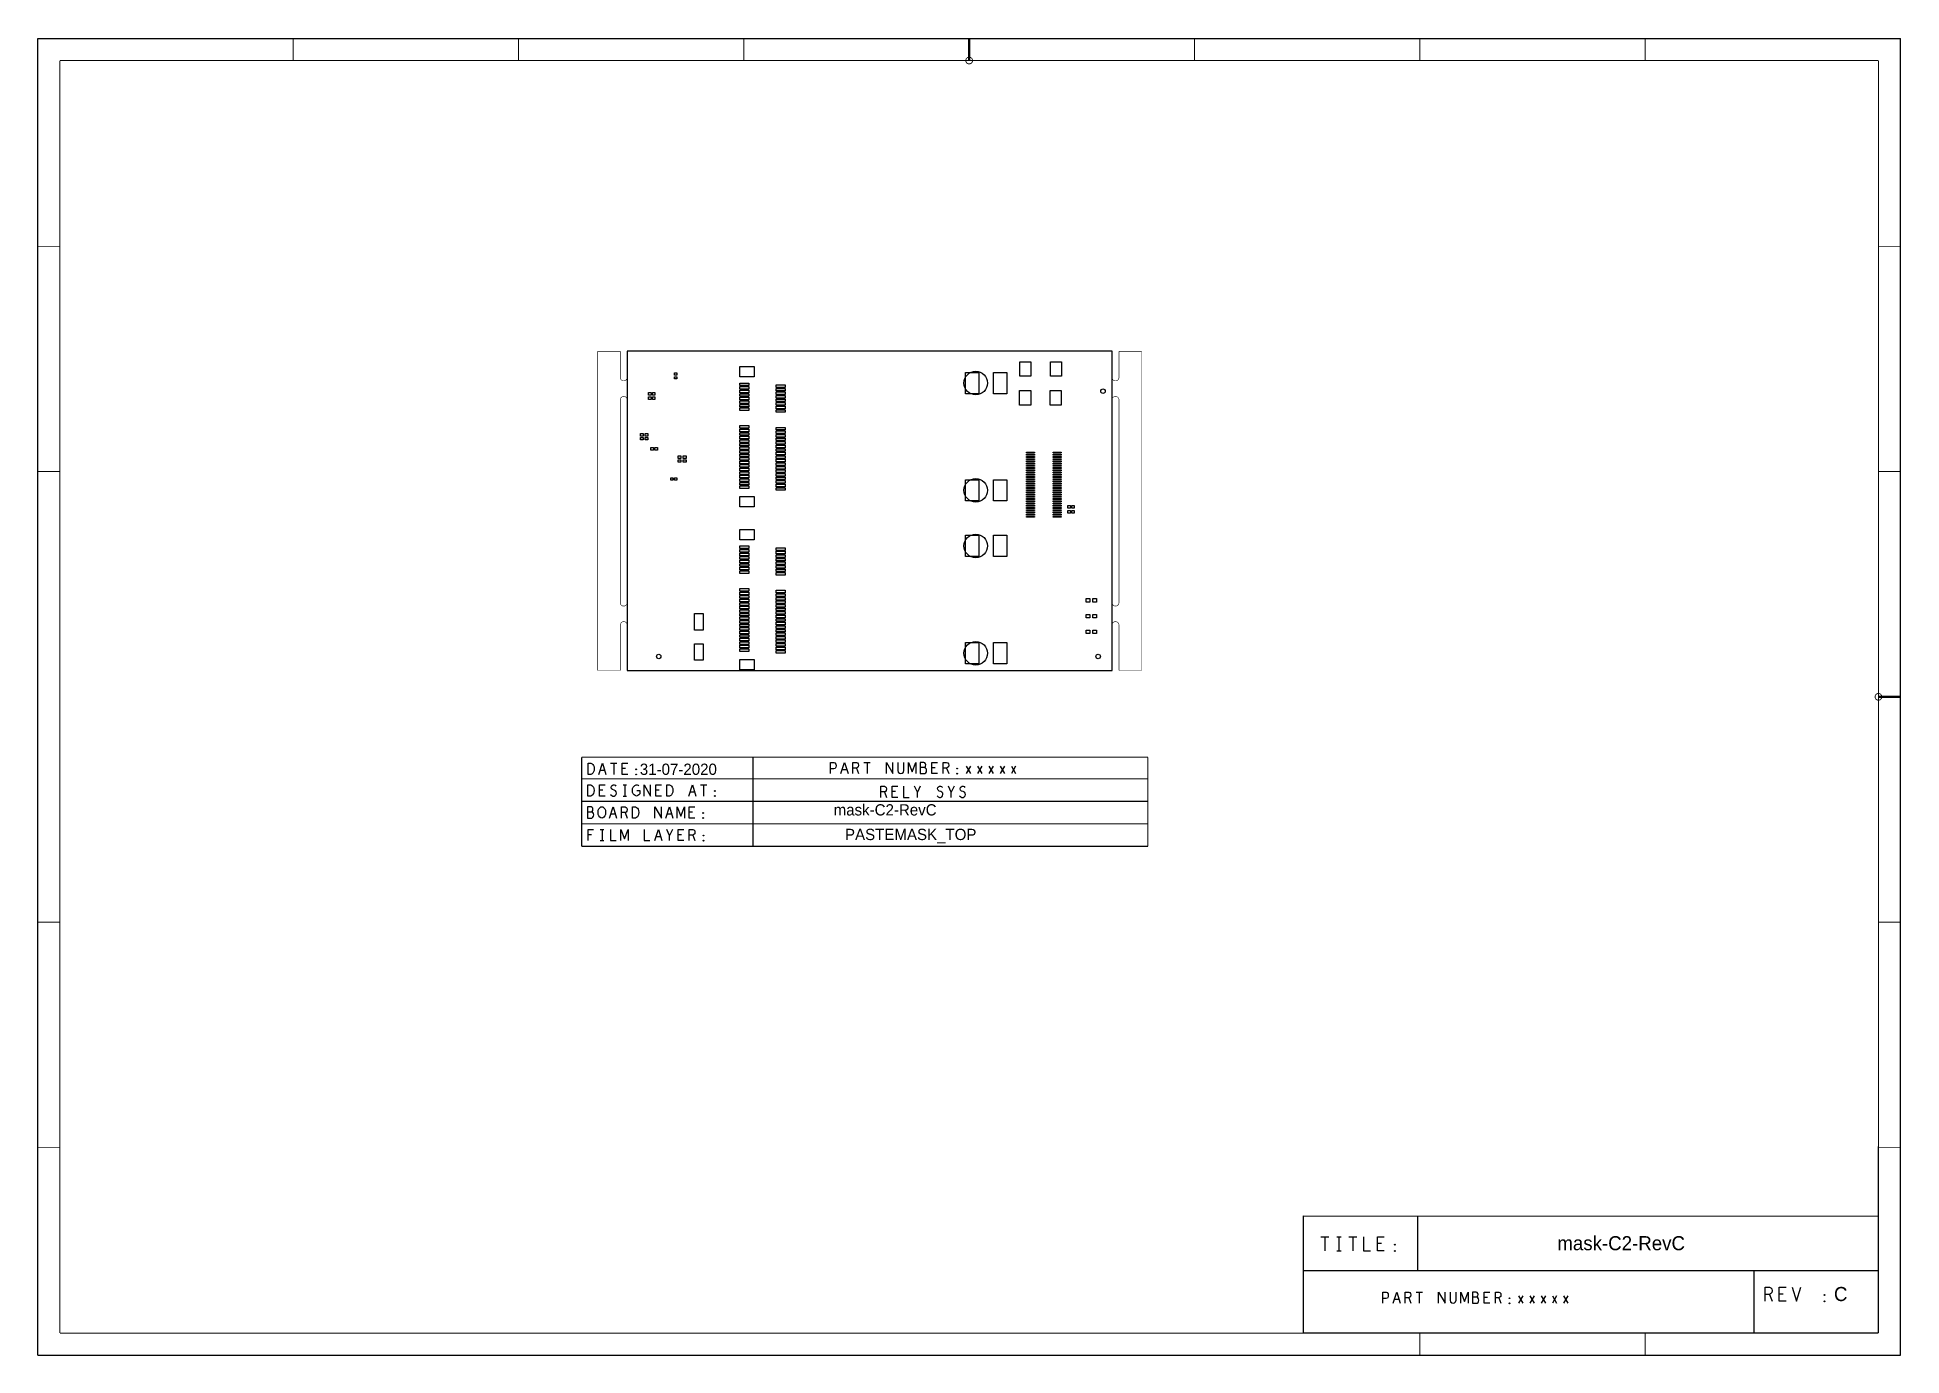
# Model space of a CAD drawing. Extents: x -133 to 287, y -155 to 143.
import ezdxf

# ---------------------------------------------------------------- set-up
doc = ezdxf.new("R2010")
doc.units = 0
for name, color, linetype in [('BG_OUTLINE', 1, 'CONTINUOUS'), ('DF_OUTLINE_DATA', 2, 'CONTINUOUS'), ('PG_PASTEMASK_TOP', 3, 'CONTINUOUS'), ('PIN_PASTEMASK_TOP', 4, 'CONTINUOUS')]:
    doc.layers.add(name, color=color, linetype=linetype)

msp = doc.modelspace()

# ---------------------------------------------------------------- texts
at = {"layer": 'DF_OUTLINE_DATA'}
for s, p in [('31-07-2020', (2.8448, -23.622)), ('mask-C2-RevC', (46.54296, -32.77616))]:
    msp.add_text(s, height=2.54, dxfattribs=at).set_placement(p)
at = {"layer": 'DF_OUTLINE_DATA', "width": 0.992}
for s, p in [('mask-C2-RevC', (209.703162, -130.825494)), ('C', (272.0721, -142.28826))]:
    msp.add_text(s, height=3.175, dxfattribs=at).set_placement(p)
at = {"layer": 'PG_PASTEMASK_TOP'}
msp.add_text('PASTEMASK_TOP', height=2.54, dxfattribs=at).set_placement((49.10455, -38.32225))

# ---------------------------------------------------------------- linework, layer by layer
at = {"layer": 'BG_OUTLINE', "const_width": 0.127}
for points in [[(-6.6548, -0.06985), (-6.6548, 71.915782)], [(-6.6548, 71.915782), (-1.5748, 71.915782)], [(-1.5748, 66.032888), (-1.5748, 71.915782)], [(110.87481, 66.032888), (110.87481, 71.915782)], [(110.87481, 71.915782), (115.95481, 71.915782)], [(115.95481, 71.915782), (115.95481, -0.06985)], [(0, 66.032888), (0, 68.572888)], [(109.30001, 66.032888), (109.30001, 68.572888)], [(-1.5748, 60.952888), (-1.5748, 58.412888)], [(0, 60.952888), (0, 58.412888)], [(109.30001, 60.952888), (109.30001, 58.412888)], [(110.87481, 60.952888), (110.87481, 17.772888)], [(-1.5748, 15.232888), (-1.5748, 58.412888)], [(0, 15.232888), (0, 17.772888)], [(109.30001, 15.232888), (109.30001, 17.772888)], [(110.87481, 15.232888), (110.87481, 17.772888)], [(-1.5748, 10.152888), (-1.5748, -0.06985)], [(0, 10.152888), (0, 7.612888)], [(109.30001, 10.152888), (109.30001, 7.612888)], [(110.87481, 10.152888), (110.87481, -0.06985)], [(-1.5748, -0.06985), (-6.6548, -0.06985)], [(115.95481, -0.06985), (110.87481, -0.06985)]]:
    msp.add_lwpolyline(points, dxfattribs=at)
at = {"layer": 'BG_OUTLINE'}
for points in [[(109.30001, 71.915782), (0, 71.915782)], [(0, 71.915782), (0, -0.06985)], [(109.30001, -0.06985), (109.30001, 71.915782)], [(0, -0.06985), (109.30001, -0.06985)]]:
    msp.add_lwpolyline(points, dxfattribs=at)
at = {"layer": 'BG_OUTLINE', "const_width": 0.127}
for points in [[(0, 66.032888, -1), (-1.5748, 66.032888)], [(110.87481, 66.032888, -1), (109.30001, 66.032888)], [(-1.5748, 60.952888, -1), (0, 60.952888)], [(109.30001, 60.952888, -1), (110.87481, 60.952888)], [(0, 15.232888, -1), (-1.5748, 15.232888)], [(110.87481, 15.232888, -1), (109.30001, 15.232888)], [(-1.5748, 10.152888, -1), (0, 10.152888)], [(109.30001, 10.152888, -1), (110.87481, 10.152888)]]:
    msp.add_lwpolyline(points, format="xyb", dxfattribs=at)
at = {"layer": 'DF_OUTLINE_DATA'}
for points in [[(-132.903214, 142.482824), (287.096708, 142.482824)], [(-132.903214, -154.51709), (-132.903214, 142.482824)], [(287.096708, -154.51709), (287.096708, 142.482824)], [(-8.81761, -23.514304), (-8.81761, -20.974304)], [(-8.81761, -20.974304), (-8.18261, -20.974304)], [(-8.18261, -20.974304), (-7.92861, -21.101304)], [(-6.37286, -23.514304), (-5.57911, -20.974304)], [(-5.57911, -20.974304), (-4.78536, -23.514304)], [(-3.76936, -20.974304), (-2.30886, -20.974304)], [(-3.03911, -20.974304), (-3.03911, -23.514304)], [(-1.13411, -23.514304), (-1.13411, -20.974304)], [(-1.13411, -20.974304), (0.13589, -20.974304)], [(28.31719, -19.735038), (28.31719, -39.587424)], [(45.81779, -23.34514), (45.81779, -20.80514)], [(45.81779, -20.80514), (46.57979, -20.80514)], [(46.57979, -20.80514), (46.83379, -20.93214)], [(46.83379, -20.93214), (47.02429, -21.228558)], [(48.19904, -23.34514), (48.99279, -20.80514)], [(48.99279, -20.80514), (49.78654, -23.34514)], [(50.89779, -23.34514), (50.89779, -20.80514)], [(50.89779, -20.80514), (51.69154, -20.80514)], [(51.69154, -20.80514), (51.94554, -20.93214)], [(51.94554, -20.93214), (52.10429, -21.101558)], [(53.34254, -20.80514), (54.80304, -20.80514)], [(54.07279, -20.80514), (54.07279, -23.34514)], [(58.42254, -23.34514), (58.42254, -20.80514)], [(58.42254, -20.80514), (59.88304, -23.34514)], [(59.88304, -23.34514), (59.88304, -20.80514)], [(60.99429, -20.80514), (60.99429, -22.625558)], [(62.39129, -22.625558), (62.39129, -20.80514)], [(63.40729, -23.34514), (63.40729, -20.80514)], [(63.40729, -20.80514), (64.23279, -22.921722)], [(64.23279, -22.921722), (65.05829, -20.80514)], [(65.05829, -20.80514), (65.05829, -23.34514)], [(66.04254, -20.80514), (66.04254, -23.34514)], [(66.89979, -20.80514), (66.04254, -20.80514)], [(67.12204, -20.93214), (66.89979, -20.80514)], [(67.24904, -21.101558), (67.12204, -20.93214)], [(68.67779, -23.34514), (68.67779, -20.80514)], [(68.67779, -20.80514), (69.94779, -20.80514)], [(71.21779, -23.34514), (71.21779, -20.80514)], [(71.21779, -20.80514), (72.01154, -20.80514)], [(72.01154, -20.80514), (72.26554, -20.93214)], [(72.26554, -20.93214), (72.42429, -21.101558)], [(-8.18261, -23.514304), (-8.81761, -23.514304)], [(-7.92861, -23.387304), (-8.18261, -23.514304)], [(-7.92861, -21.101304), (-7.73811, -21.270722)], [(-7.73811, -23.21814), (-7.92861, -23.387304)], [(-7.73811, -21.270722), (-7.57936, -21.524722)], [(-7.57936, -22.963886), (-7.73811, -23.21814)], [(-7.57936, -21.524722), (-7.45236, -21.82114)], [(-7.45236, -22.667722), (-7.57936, -22.963886)], [(-7.45236, -21.82114), (-7.42061, -22.244304)], [(-7.42061, -22.244304), (-7.45236, -22.667722)], [(-5.07111, -22.625304), (-6.08711, -22.625304)], [(-0.37211, -22.201886), (-1.13411, -22.201886)], [(0.13589, -23.514304), (-1.13411, -23.514304)], [(1.97739, -22.328886), (2.04089, -22.286722)], [(1.97739, -22.413722), (1.97739, -22.328886)], [(2.04089, -22.45614), (1.97739, -22.413722)], [(1.97739, -23.471886), (2.04089, -23.429722)], [(1.97739, -23.556722), (1.97739, -23.471886)], [(2.04089, -23.598886), (1.97739, -23.556722)], [(2.04089, -22.286722), (2.10439, -22.328886)], [(2.10439, -22.413722), (2.04089, -22.45614)], [(2.04089, -23.429722), (2.10439, -23.471886)], [(2.10439, -23.556722), (2.04089, -23.598886)], [(2.10439, -22.328886), (2.10439, -22.413722)], [(2.10439, -23.471886), (2.10439, -23.556722)], [(46.57979, -22.286976), (45.81779, -22.286976)], [(46.86554, -22.159722), (46.57979, -22.286976)], [(47.02429, -21.905722), (46.86554, -22.159722)], [(47.02429, -21.228558), (47.08779, -21.56714)], [(47.08779, -21.56714), (47.02429, -21.905722)], [(49.50079, -22.45614), (48.48479, -22.45614)], [(51.69154, -22.117558), (50.89779, -22.117558)], [(51.91379, -21.990558), (51.69154, -22.117558)], [(51.69154, -22.117558), (52.16779, -23.34514)], [(52.10429, -21.778722), (51.91379, -21.990558)], [(52.10429, -21.101558), (52.16779, -21.44014)], [(52.16779, -21.44014), (52.10429, -21.778722)], [(60.99429, -22.625558), (61.12129, -23.006558)], [(61.12129, -23.006558), (61.37529, -23.260558)], [(61.37529, -23.260558), (61.69279, -23.34514)], [(61.69279, -23.34514), (62.01029, -23.260558)], [(62.01029, -23.260558), (62.26429, -23.006558)], [(62.26429, -23.006558), (62.39129, -22.625558)], [(67.02679, -21.990558), (66.04254, -21.990558)], [(66.04254, -23.34514), (67.09029, -23.34514)], [(67.02679, -21.990558), (67.15379, -21.863558)], [(67.24904, -22.07514), (67.02679, -21.990558)], [(67.09029, -23.34514), (67.31254, -23.175722)], [(67.15379, -21.863558), (67.24904, -21.651976)], [(67.31254, -21.355558), (67.24904, -21.101558)], [(67.24904, -21.651976), (67.31254, -21.355558)], [(67.43954, -22.32914), (67.24904, -22.07514)], [(67.31254, -23.175722), (67.43954, -22.921722)], [(67.50304, -22.625558), (67.43954, -22.32914)], [(67.43954, -22.921722), (67.50304, -22.625558)], [(69.43979, -22.032722), (68.67779, -22.032722)], [(69.94779, -23.34514), (68.67779, -23.34514)], [(72.01154, -22.117558), (71.21779, -22.117558)], [(72.23379, -21.990558), (72.01154, -22.117558)], [(72.01154, -22.117558), (72.48779, -23.34514)], [(72.42429, -21.778722), (72.23379, -21.990558)], [(72.42429, -21.101558), (72.48779, -21.44014)], [(72.48779, -21.44014), (72.42429, -21.778722)], [(74.32929, -22.159722), (74.39279, -22.117558)], [(74.32929, -22.244558), (74.32929, -22.159722)], [(74.39279, -22.286976), (74.32929, -22.244558)], [(74.32929, -23.302722), (74.39279, -23.260558)], [(74.32929, -23.387558), (74.32929, -23.302722)], [(74.39279, -23.429722), (74.32929, -23.387558)], [(74.39279, -22.117558), (74.45629, -22.159722)], [(74.45629, -22.244558), (74.39279, -22.286976)], [(74.39279, -23.260558), (74.45629, -23.302722)], [(74.45629, -23.387558), (74.39279, -23.429722)], [(74.45629, -22.159722), (74.45629, -22.244558)], [(74.45629, -23.302722), (74.45629, -23.387558)], [(76.45654, -21.651976), (77.40904, -23.34514)], [(77.40904, -21.651976), (76.45654, -23.34514)], [(78.99654, -21.651976), (79.94904, -23.34514)], [(79.94904, -21.651976), (78.99654, -23.34514)], [(81.53654, -21.651976), (82.48904, -23.34514)], [(82.48904, -21.651976), (81.53654, -23.34514)], [(84.07654, -21.651976), (85.02904, -23.34514)], [(85.02904, -21.651976), (84.07654, -23.34514)], [(87.56904, -21.651976), (86.61654, -23.34514)], [(86.61654, -21.651976), (87.56904, -23.34514)], [(-8.86841, -28.391104), (-8.86841, -25.851104)], [(-8.86841, -25.851104), (-8.23341, -25.851104)], [(-8.23341, -28.391104), (-8.86841, -28.391104)], [(-8.23341, -25.851104), (-7.97941, -25.978104)], [(-7.97941, -28.264104), (-8.23341, -28.391104)], [(-7.97941, -25.978104), (-7.78891, -26.147522)], [(-7.78891, -28.09494), (-7.97941, -28.264104)], [(-7.78891, -26.147522), (-7.63016, -26.401522)], [(-7.63016, -27.840686), (-7.78891, -28.09494)], [(-7.63016, -26.401522), (-7.50316, -26.69794)], [(-7.50316, -27.544522), (-7.63016, -27.840686)], [(-7.50316, -26.69794), (-7.47141, -27.121104)], [(-7.47141, -27.121104), (-7.50316, -27.544522)], [(-6.26491, -28.391104), (-6.26491, -25.851104)], [(-6.26491, -25.851104), (-4.99491, -25.851104)], [(-5.50291, -27.078686), (-6.26491, -27.078686)], [(-4.99491, -28.391104), (-6.26491, -28.391104)], [(-3.75666, -28.052522), (-3.50266, -28.264104)], [(-3.62966, -26.486104), (-3.56616, -26.189686)], [(-3.53441, -26.782522), (-3.62966, -26.486104)], [(-3.56616, -26.189686), (-3.40741, -25.978104)], [(-3.31216, -26.951686), (-3.53441, -26.782522)], [(-3.50266, -28.264104), (-3.21691, -28.391104)], [(-3.40741, -25.978104), (-3.18516, -25.851104)], [(-2.93116, -27.036522), (-3.31216, -26.951686)], [(-3.21691, -28.391104), (-2.96291, -28.391104)], [(-3.18516, -25.851104), (-2.96291, -25.851104)], [(-2.96291, -25.851104), (-2.74066, -25.935686)], [(-2.96291, -28.391104), (-2.70891, -28.264104)], [(-2.64541, -27.205686), (-2.93116, -27.036522)], [(-2.74066, -25.935686), (-2.55016, -26.147522)], [(-2.70891, -28.264104), (-2.51841, -28.052522)], [(-2.48666, -27.45994), (-2.64541, -27.205686)], [(-2.51841, -28.052522), (-2.42316, -27.756104)], [(-2.42316, -27.756104), (-2.48666, -27.45994)], [(-0.93091, -25.851104), (-0.16891, -25.851104)], [(-0.93091, -28.391104), (-0.16891, -28.391104)], [(-0.54991, -25.851104), (-0.54991, -28.391104)], [(1.16459, -26.951686), (1.22809, -26.69794)], [(1.16459, -27.248104), (1.16459, -26.951686)], [(1.22809, -27.586686), (1.16459, -27.248104)], [(1.22809, -26.69794), (1.35509, -26.401522)], [(1.35509, -27.883104), (1.22809, -27.586686)], [(1.35509, -26.401522), (1.54559, -26.147522)], [(1.54559, -28.137104), (1.35509, -27.883104)], [(1.54559, -26.147522), (1.73609, -25.978104)], [(1.76784, -28.306522), (1.54559, -28.137104)], [(1.73609, -25.978104), (1.99009, -25.851104)], [(2.08534, -28.391104), (1.76784, -28.306522)], [(1.99009, -25.851104), (2.21234, -25.851104)], [(2.40284, -28.306522), (2.08534, -28.391104)], [(2.18059, -27.121104), (2.81559, -27.121104)], [(2.21234, -25.851104), (2.46634, -25.935686)], [(2.62509, -28.137104), (2.40284, -28.306522)], [(2.46634, -25.935686), (2.65684, -26.105104)], [(2.81559, -27.883104), (2.62509, -28.137104)], [(2.81559, -27.121104), (2.81559, -27.883104)], [(3.79984, -28.391104), (3.79984, -25.851104)], [(3.79984, -25.851104), (5.26034, -28.391104)], [(5.26034, -28.391104), (5.26034, -25.851104)], [(6.43509, -28.391104), (6.43509, -25.851104)], [(6.43509, -25.851104), (7.70509, -25.851104)], [(7.19709, -27.078686), (6.43509, -27.078686)], [(7.70509, -28.391104), (6.43509, -28.391104)], [(8.91159, -28.391104), (8.91159, -25.851104)], [(8.91159, -25.851104), (9.54659, -25.851104)], [(9.54659, -28.391104), (8.91159, -28.391104)], [(9.54659, -25.851104), (9.80059, -25.978104)], [(9.80059, -28.264104), (9.54659, -28.391104)], [(9.80059, -25.978104), (9.99109, -26.147522)], [(9.99109, -28.09494), (9.80059, -28.264104)], [(9.99109, -26.147522), (10.14984, -26.401522)], [(10.14984, -27.840686), (9.99109, -28.09494)], [(10.14984, -26.401522), (10.27684, -26.69794)], [(10.27684, -27.544522), (10.14984, -27.840686)], [(10.27684, -26.69794), (10.30859, -27.121104)], [(10.30859, -27.121104), (10.27684, -27.544522)], [(13.89634, -28.391104), (14.69009, -25.851104)], [(15.19809, -27.502104), (14.18209, -27.502104)], [(14.69009, -25.851104), (15.48384, -28.391104)], [(16.49984, -25.851104), (17.96034, -25.851104)], [(17.23009, -25.851104), (17.23009, -28.391104)], [(19.70659, -27.205686), (19.77009, -27.163522)], [(19.70659, -27.290522), (19.70659, -27.205686)], [(19.77009, -27.33294), (19.70659, -27.290522)], [(19.70659, -28.348686), (19.77009, -28.306522)], [(19.70659, -28.433522), (19.70659, -28.348686)], [(19.77009, -28.475686), (19.70659, -28.433522)], [(19.77009, -27.163522), (19.83359, -27.205686)], [(19.83359, -27.290522), (19.77009, -27.33294)], [(19.77009, -28.306522), (19.83359, -28.348686)], [(19.83359, -28.433522), (19.77009, -28.475686)], [(19.83359, -27.205686), (19.83359, -27.290522)], [(19.83359, -28.348686), (19.83359, -28.433522)], [(57.18429, -28.695904), (57.18429, -26.155904)], [(57.18429, -26.155904), (57.97804, -26.155904)], [(57.97804, -27.468322), (57.18429, -27.468322)], [(57.97804, -26.155904), (58.23204, -26.282904)], [(58.20029, -27.341322), (57.97804, -27.468322)], [(57.97804, -27.468322), (58.45429, -28.695904)], [(58.39079, -27.129486), (58.20029, -27.341322)], [(58.23204, -26.282904), (58.39079, -26.452322)], [(58.39079, -26.452322), (58.45429, -26.790904)], [(58.45429, -26.790904), (58.39079, -27.129486)], [(59.72429, -28.695904), (59.72429, -26.155904)], [(59.72429, -26.155904), (60.99429, -26.155904)], [(60.48629, -27.383486), (59.72429, -27.383486)], [(60.99429, -28.695904), (59.72429, -28.695904)], [(62.26429, -26.155904), (62.26429, -28.695904)], [(62.26429, -28.695904), (63.53429, -28.695904)], [(65.43929, -27.552904), (64.80429, -26.155904)], [(66.07429, -26.155904), (65.43929, -27.552904)], [(65.43929, -28.695904), (65.43929, -27.552904)], [(69.85254, -28.357322), (70.10654, -28.568904)], [(69.97954, -26.790904), (70.04304, -26.494486)], [(70.07479, -27.087322), (69.97954, -26.790904)], [(70.04304, -26.494486), (70.20179, -26.282904)], [(70.29704, -27.256486), (70.07479, -27.087322)], [(70.10654, -28.568904), (70.39229, -28.695904)], [(70.20179, -26.282904), (70.42404, -26.155904)], [(70.67804, -27.341322), (70.29704, -27.256486)], [(70.39229, -28.695904), (70.64629, -28.695904)], [(70.42404, -26.155904), (70.64629, -26.155904)], [(70.64629, -26.155904), (70.86854, -26.240486)], [(70.64629, -28.695904), (70.90029, -28.568904)], [(70.96379, -27.510486), (70.67804, -27.341322)], [(70.86854, -26.240486), (71.05904, -26.452322)], [(70.90029, -28.568904), (71.09079, -28.357322)], [(71.12254, -27.76474), (70.96379, -27.510486)], [(71.09079, -28.357322), (71.18604, -28.060904)], [(71.18604, -28.060904), (71.12254, -27.76474)], [(73.05929, -27.552904), (72.42429, -26.155904)], [(73.69429, -26.155904), (73.05929, -27.552904)], [(73.05929, -28.695904), (73.05929, -27.552904)], [(74.93254, -28.357322), (75.18654, -28.568904)], [(75.05954, -26.790904), (75.12304, -26.494486)], [(75.15479, -27.087322), (75.05954, -26.790904)], [(75.12304, -26.494486), (75.28179, -26.282904)], [(75.37704, -27.256486), (75.15479, -27.087322)], [(75.18654, -28.568904), (75.47229, -28.695904)], [(75.28179, -26.282904), (75.50404, -26.155904)], [(75.75804, -27.341322), (75.37704, -27.256486)], [(75.47229, -28.695904), (75.72629, -28.695904)], [(75.50404, -26.155904), (75.72629, -26.155904)], [(75.72629, -26.155904), (75.94854, -26.240486)], [(75.72629, -28.695904), (75.98029, -28.568904)], [(76.04379, -27.510486), (75.75804, -27.341322)], [(75.94854, -26.240486), (76.13904, -26.452322)], [(75.98029, -28.568904), (76.17079, -28.357322)], [(76.20254, -27.76474), (76.04379, -27.510486)], [(76.17079, -28.357322), (76.26604, -28.060904)], [(76.26604, -28.060904), (76.20254, -27.76474)], [(-8.13181, -30.81274), (-8.98906, -30.81274)], [(-8.98906, -30.81274), (-8.98906, -33.35274)], [(-8.00481, -31.998158), (-8.98906, -31.998158)], [(-8.98906, -33.35274), (-7.94131, -33.35274)], [(-7.90956, -30.93974), (-8.13181, -30.81274)], [(-8.00481, -31.998158), (-7.87781, -31.871158)], [(-7.78256, -32.08274), (-8.00481, -31.998158)], [(-7.94131, -33.35274), (-7.71906, -33.183322)], [(-7.78256, -31.109158), (-7.90956, -30.93974)], [(-7.87781, -31.871158), (-7.78256, -31.659576)], [(-7.71906, -31.363158), (-7.78256, -31.109158)], [(-7.78256, -31.659576), (-7.71906, -31.363158)], [(-7.59206, -32.33674), (-7.78256, -32.08274)], [(-7.71906, -33.183322), (-7.59206, -32.929322)], [(-7.52856, -32.633158), (-7.59206, -32.33674)], [(-7.59206, -32.929322), (-7.52856, -32.633158)], [(-6.57606, -31.913322), (-6.51256, -31.57474)], [(-6.57606, -32.252158), (-6.57606, -31.913322)], [(-6.51256, -32.59074), (-6.57606, -32.252158)], [(-6.51256, -31.57474), (-6.38556, -31.278322)], [(-6.38556, -32.887158), (-6.51256, -32.59074)], [(-6.38556, -31.278322), (-6.19506, -31.024322)], [(-6.19506, -33.141158), (-6.38556, -32.887158)], [(-6.19506, -31.024322), (-5.97281, -30.855158)], [(-5.97281, -33.310322), (-6.19506, -33.141158)], [(-5.97281, -30.855158), (-5.71881, -30.81274)], [(-5.71881, -33.35274), (-5.97281, -33.310322)], [(-5.71881, -30.81274), (-5.46481, -30.855158)], [(-5.46481, -33.310322), (-5.71881, -33.35274)], [(-5.46481, -30.855158), (-5.24256, -31.024322)], [(-5.24256, -33.141158), (-5.46481, -33.310322)], [(-5.24256, -31.024322), (-5.05206, -31.278322)], [(-5.05206, -32.887158), (-5.24256, -33.141158)], [(-5.05206, -31.278322), (-4.92506, -31.57474)], [(-4.92506, -32.59074), (-5.05206, -32.887158)], [(-4.92506, -31.57474), (-4.86156, -31.913322)], [(-4.86156, -32.252158), (-4.92506, -32.59074)], [(-4.86156, -31.913322), (-4.86156, -32.252158)], [(-3.97256, -33.35274), (-3.17881, -30.81274)], [(-2.67081, -32.46374), (-3.68681, -32.46374)], [(-3.17881, -30.81274), (-2.38506, -33.35274)], [(-1.27381, -33.35274), (-1.27381, -30.81274)], [(-1.27381, -30.81274), (-0.48006, -30.81274)], [(-0.48006, -32.125158), (-1.27381, -32.125158)], [(-0.48006, -30.81274), (-0.22606, -30.93974)], [(-0.25781, -31.998158), (-0.48006, -32.125158)], [(-0.48006, -32.125158), (-0.00381, -33.35274)], [(-0.06731, -31.786322), (-0.25781, -31.998158)], [(-0.22606, -30.93974), (-0.06731, -31.109158)], [(-0.06731, -31.109158), (-0.00381, -31.44774)], [(-0.00381, -31.44774), (-0.06731, -31.786322)], [(1.20269, -33.35274), (1.20269, -30.81274)], [(1.20269, -30.81274), (1.83769, -30.81274)], [(1.83769, -33.35274), (1.20269, -33.35274)], [(1.83769, -30.81274), (2.09169, -30.93974)], [(2.09169, -33.22574), (1.83769, -33.35274)], [(2.09169, -30.93974), (2.28219, -31.109158)], [(2.28219, -33.056576), (2.09169, -33.22574)], [(2.28219, -31.109158), (2.44094, -31.363158)], [(2.44094, -32.802322), (2.28219, -33.056576)], [(2.44094, -31.363158), (2.56794, -31.659576)], [(2.56794, -32.506158), (2.44094, -32.802322)], [(2.56794, -31.659576), (2.59969, -32.08274)], [(2.59969, -32.08274), (2.56794, -32.506158)], [(6.25094, -33.35274), (6.25094, -30.81274)], [(6.25094, -30.81274), (7.71144, -33.35274)], [(7.71144, -33.35274), (7.71144, -30.81274)], [(8.72744, -33.35274), (9.52119, -30.81274)], [(10.02919, -32.46374), (9.01319, -32.46374)], [(9.52119, -30.81274), (10.31494, -33.35274)], [(11.23569, -33.35274), (11.23569, -30.81274)], [(11.23569, -30.81274), (12.06119, -32.929322)], [(12.06119, -32.929322), (12.88669, -30.81274)], [(12.88669, -30.81274), (12.88669, -33.35274)], [(13.96619, -33.35274), (13.96619, -30.81274)], [(13.96619, -30.81274), (15.23619, -30.81274)], [(14.72819, -32.040322), (13.96619, -32.040322)], [(15.23619, -33.35274), (13.96619, -33.35274)], [(17.07769, -32.167322), (17.14119, -32.125158)], [(17.07769, -32.252158), (17.07769, -32.167322)], [(17.14119, -32.294576), (17.07769, -32.252158)], [(17.07769, -33.310322), (17.14119, -33.268158)], [(17.07769, -33.395158), (17.07769, -33.310322)], [(17.14119, -33.437322), (17.07769, -33.395158)], [(17.14119, -32.125158), (17.20469, -32.167322)], [(17.20469, -32.252158), (17.14119, -32.294576)], [(17.14119, -33.268158), (17.20469, -33.310322)], [(17.20469, -33.395158), (17.14119, -33.437322)], [(17.20469, -32.167322), (17.20469, -32.252158)], [(17.20469, -33.310322), (17.20469, -33.395158)], [(-8.82396, -38.449504), (-8.82396, -35.909504)], [(-8.82396, -35.909504), (-7.61746, -35.909504)], [(-8.06196, -37.137086), (-8.82396, -37.137086)], [(-6.06171, -35.909504), (-5.29971, -35.909504)], [(-5.68071, -35.909504), (-5.68071, -38.449504)], [(-3.77571, -35.909504), (-3.77571, -38.449504)], [(-1.42621, -38.449504), (-1.42621, -35.909504)], [(-1.42621, -35.909504), (-0.60071, -38.026086)], [(-0.60071, -38.026086), (0.22479, -35.909504)], [(0.22479, -35.909504), (0.22479, -38.449504)], [(3.84429, -35.909504), (3.84429, -38.449504)], [(6.22554, -38.449504), (7.01929, -35.909504)], [(7.52729, -37.560504), (6.51129, -37.560504)], [(7.01929, -35.909504), (7.81304, -38.449504)], [(9.55929, -37.306504), (8.92429, -35.909504)], [(10.19429, -35.909504), (9.55929, -37.306504)], [(9.55929, -38.449504), (9.55929, -37.306504)], [(11.46429, -38.449504), (11.46429, -35.909504)], [(11.46429, -35.909504), (12.73429, -35.909504)], [(12.22629, -37.137086), (11.46429, -37.137086)], [(14.00429, -38.449504), (14.00429, -35.909504)], [(14.00429, -35.909504), (14.79804, -35.909504)], [(14.79804, -37.221922), (14.00429, -37.221922)], [(14.79804, -35.909504), (15.05204, -36.036504)], [(15.02029, -37.094922), (14.79804, -37.221922)], [(14.79804, -37.221922), (15.27429, -38.449504)], [(15.21079, -36.883086), (15.02029, -37.094922)], [(15.05204, -36.036504), (15.21079, -36.205922)], [(15.21079, -36.205922), (15.27429, -36.544504)], [(15.27429, -36.544504), (15.21079, -36.883086)], [(17.11579, -37.264086), (17.17929, -37.221922)], [(17.11579, -37.348922), (17.11579, -37.264086)], [(17.17929, -37.39134), (17.11579, -37.348922)], [(17.17929, -37.221922), (17.24279, -37.264086)], [(17.24279, -37.348922), (17.17929, -37.39134)], [(17.24279, -37.264086), (17.24279, -37.348922)], [(-6.06171, -38.449504), (-5.29971, -38.449504)], [(-3.77571, -38.449504), (-2.50571, -38.449504)], [(3.84429, -38.449504), (5.11429, -38.449504)], [(12.73429, -38.449504), (11.46429, -38.449504)], [(17.11579, -38.407086), (17.17929, -38.364922)], [(17.11579, -38.491922), (17.11579, -38.407086)], [(17.17929, -38.534086), (17.11579, -38.491922)], [(17.17929, -38.364922), (17.24279, -38.407086)], [(17.24279, -38.491922), (17.17929, -38.534086)], [(17.24279, -38.407086), (17.24279, -38.491922)], [(282.00223, -107.431078), (282.00223, -149.430994)], [(152.402286, -123.054364), (282.06319, -123.105164)], [(152.402286, -123.054364), (152.402286, -149.430994)], [(178.17719, -123.054364), (178.17719, -135.28675)], [(156.40558, -127.804164), (158.2166, -127.804164)], [(157.31109, -127.804164), (157.31109, -130.979164)], [(159.98825, -127.804164), (160.93313, -127.804164)], [(160.46069, -127.804164), (160.46069, -130.979164)], [(162.70478, -127.804164), (164.5158, -127.804164)], [(163.61029, -127.804164), (163.61029, -130.979164)], [(165.97249, -127.804164), (165.97249, -130.979164)], [(169.12209, -127.804164), (170.69689, -127.804164)], [(169.12209, -130.979164), (169.12209, -127.804164)], [(170.06697, -129.338832), (169.12209, -129.338832)], [(172.98035, -129.497582), (173.05909, -129.444496)], [(172.98035, -129.603246), (172.98035, -129.497582)], [(173.05909, -129.656332), (172.98035, -129.603246)], [(173.05909, -129.444496), (173.13783, -129.497582)], [(173.13783, -129.603246), (173.05909, -129.656332)], [(173.13783, -129.497582), (173.13783, -129.603246)], [(159.98825, -130.979164), (160.93313, -130.979164)], [(165.97249, -130.979164), (167.54729, -130.979164)], [(170.69689, -130.979164), (169.12209, -130.979164)], [(172.98035, -130.926332), (173.05909, -130.873246)], [(172.98035, -131.031996), (172.98035, -130.926332)], [(173.05909, -131.085082), (172.98035, -131.031996)], [(173.05909, -130.873246), (173.13783, -130.926332)], [(173.13783, -131.031996), (173.05909, -131.085082)], [(173.13783, -130.926332), (173.13783, -131.031996)], [(152.402286, -135.431022), (282.00223, -135.431022)], [(254.002286, -135.431022), (254.002286, -149.430994)], [(170.32859, -140.2588), (171.09059, -140.2588)], [(170.32859, -142.7988), (170.32859, -140.2588)], [(171.09059, -141.740636), (170.32859, -141.740636)], [(171.09059, -140.2588), (171.34459, -140.3858)], [(171.37634, -141.613382), (171.09059, -141.740636)], [(171.34459, -140.3858), (171.53509, -140.682218)], [(171.53509, -141.359382), (171.37634, -141.613382)], [(171.53509, -140.682218), (171.59859, -141.0208)], [(171.59859, -141.0208), (171.53509, -141.359382)], [(172.70984, -142.7988), (173.50359, -140.2588)], [(174.01159, -141.9098), (172.99559, -141.9098)], [(173.50359, -140.2588), (174.29734, -142.7988)], [(175.40859, -140.2588), (176.20234, -140.2588)], [(175.40859, -142.7988), (175.40859, -140.2588)], [(176.20234, -141.571218), (175.40859, -141.571218)], [(176.20234, -140.2588), (176.45634, -140.3858)], [(176.42459, -141.444218), (176.20234, -141.571218)], [(176.20234, -141.571218), (176.67859, -142.7988)], [(176.61509, -141.232382), (176.42459, -141.444218)], [(176.45634, -140.3858), (176.61509, -140.555218)], [(176.61509, -140.555218), (176.67859, -140.8938)], [(176.67859, -140.8938), (176.61509, -141.232382)], [(177.85334, -140.2588), (179.31384, -140.2588)], [(178.58359, -140.2588), (178.58359, -142.7988)], [(182.93334, -140.2588), (184.39384, -142.7988)], [(182.93334, -142.7988), (182.93334, -140.2588)], [(184.39384, -142.7988), (184.39384, -140.2588)], [(185.50509, -140.2588), (185.50509, -142.079218)], [(185.50509, -142.079218), (185.63209, -142.460218)], [(185.63209, -142.460218), (185.88609, -142.714218)], [(185.88609, -142.714218), (186.20359, -142.7988)], [(186.20359, -142.7988), (186.52109, -142.714218)], [(186.52109, -142.714218), (186.77509, -142.460218)], [(186.77509, -142.460218), (186.90209, -142.079218)], [(186.90209, -142.079218), (186.90209, -140.2588)], [(187.91809, -140.2588), (188.74359, -142.375382)], [(187.91809, -142.7988), (187.91809, -140.2588)], [(188.74359, -142.375382), (189.56909, -140.2588)], [(189.56909, -140.2588), (189.56909, -142.7988)], [(190.55334, -140.2588), (190.55334, -142.7988)], [(191.41059, -140.2588), (190.55334, -140.2588)], [(191.53759, -141.444218), (190.55334, -141.444218)], [(190.55334, -142.7988), (191.60109, -142.7988)], [(191.63284, -140.3858), (191.41059, -140.2588)], [(191.53759, -141.444218), (191.66459, -141.317218)], [(191.75984, -141.5288), (191.53759, -141.444218)], [(191.60109, -142.7988), (191.82334, -142.629382)], [(191.75984, -140.555218), (191.63284, -140.3858)], [(191.66459, -141.317218), (191.75984, -141.105636)], [(191.82334, -140.809218), (191.75984, -140.555218)], [(191.75984, -141.105636), (191.82334, -140.809218)], [(191.95034, -141.7828), (191.75984, -141.5288)], [(191.82334, -142.629382), (191.95034, -142.375382)], [(192.01384, -142.079218), (191.95034, -141.7828)], [(191.95034, -142.375382), (192.01384, -142.079218)], [(193.18859, -140.2588), (194.45859, -140.2588)], [(193.18859, -142.7988), (193.18859, -140.2588)], [(193.95059, -141.486382), (193.18859, -141.486382)], [(194.45859, -142.7988), (193.18859, -142.7988)], [(195.72859, -140.2588), (196.52234, -140.2588)], [(195.72859, -142.7988), (195.72859, -140.2588)], [(196.52234, -141.571218), (195.72859, -141.571218)], [(196.52234, -140.2588), (196.77634, -140.3858)], [(196.74459, -141.444218), (196.52234, -141.571218)], [(196.52234, -141.571218), (196.99859, -142.7988)], [(196.93509, -141.232382), (196.74459, -141.444218)], [(196.77634, -140.3858), (196.93509, -140.555218)], [(196.93509, -140.555218), (196.99859, -140.8938)], [(196.99859, -140.8938), (196.93509, -141.232382)], [(198.84009, -141.613382), (198.90359, -141.571218)], [(198.84009, -141.698218), (198.84009, -141.613382)], [(198.90359, -141.740636), (198.84009, -141.698218)], [(198.84009, -142.756382), (198.90359, -142.714218)], [(198.84009, -142.841218), (198.84009, -142.756382)], [(198.90359, -142.883382), (198.84009, -142.841218)], [(198.90359, -141.571218), (198.96709, -141.613382)], [(198.96709, -141.698218), (198.90359, -141.740636)], [(198.90359, -142.714218), (198.96709, -142.756382)], [(198.96709, -142.841218), (198.90359, -142.883382)], [(198.96709, -141.613382), (198.96709, -141.698218)], [(198.96709, -142.756382), (198.96709, -142.841218)], [(201.91984, -141.105636), (200.96734, -142.7988)], [(200.96734, -141.105636), (201.91984, -142.7988)], [(204.45984, -141.105636), (203.50734, -142.7988)], [(203.50734, -141.105636), (204.45984, -142.7988)], [(206.99984, -141.105636), (206.04734, -142.7988)], [(206.04734, -141.105636), (206.99984, -142.7988)], [(209.53984, -141.105636), (208.58734, -142.7988)], [(208.58734, -141.105636), (209.53984, -142.7988)], [(212.07984, -141.105636), (211.12734, -142.7988)], [(211.12734, -141.105636), (212.07984, -142.7988)], [(256.53619, -139.174982), (257.52044, -139.174982)], [(256.53619, -142.349982), (256.53619, -139.174982)], [(257.52044, -140.815314), (256.53619, -140.815314)], [(257.52044, -139.174982), (257.8354, -139.333732)], [(257.79603, -140.656564), (257.52044, -140.815314)], [(257.52044, -140.815314), (258.11099, -142.349982)], [(258.03225, -140.39215), (257.79603, -140.656564)], [(257.8354, -139.333732), (258.03225, -139.545314)], [(258.03225, -139.545314), (258.11099, -139.968732)], [(258.11099, -139.968732), (258.03225, -140.39215)], [(259.68579, -139.174982), (261.26059, -139.174982)], [(259.68579, -142.349982), (259.68579, -139.174982)], [(260.63067, -140.70965), (259.68579, -140.70965)], [(261.26059, -142.349982), (259.68579, -142.349982)], [(262.63854, -139.174982), (263.62279, -142.349982)], [(263.62279, -142.349982), (264.60704, -139.174982)], [(269.84325, -140.8684), (269.92199, -140.815314)], [(269.84325, -140.974064), (269.84325, -140.8684)], [(269.92199, -141.02715), (269.84325, -140.974064)], [(269.84325, -142.29715), (269.92199, -142.244064)], [(269.84325, -142.402814), (269.84325, -142.29715)], [(269.92199, -142.4559), (269.84325, -142.402814)], [(269.92199, -140.815314), (270.00073, -140.8684)], [(270.00073, -140.974064), (269.92199, -141.02715)], [(269.92199, -142.244064), (270.00073, -142.29715)], [(270.00073, -142.402814), (269.92199, -142.4559)], [(270.00073, -140.8684), (270.00073, -140.974064)], [(270.00073, -142.29715), (270.00073, -142.402814)], [(152.402286, -149.430994), (282.00223, -149.430994)], [(-132.903214, -154.51709), (287.096708, -154.51709)]]:
    msp.add_lwpolyline(points, dxfattribs=at)
for points, const_width in [([(-75.303126, 142.482824), (-75.303126, 137.482834)], 0.199898), ([(-24.503126, 142.482824), (-24.503126, 137.482834)], 0.199898), ([(26.296874, 142.482824), (26.296874, 137.482834)], 0.199898), ([(77.096874, 142.482824), (77.096874, 137.482834)], 0.500126), ([(127.896874, 142.482824), (127.896874, 137.482834)], 0.199898), ([(178.696874, 142.482824), (178.696874, 137.482834)], 0.199898), ([(229.496874, 142.482824), (229.496874, 137.482834)], 0.199898), ([(-127.903224, 137.482834), (282.096718, 137.482834)], 0.199898), ([(-127.903224, -149.5171), (-127.903224, 137.482834)], 0.199898), ([(282.096718, -149.5171), (282.096718, 137.482834)], 0.199898), ([(-132.903214, 95.582994), (-127.903224, 95.582994)], 0.199898), ([(287.096708, 95.582994), (282.096718, 95.582994)], 0.199898), ([(-132.903214, 44.782994), (-127.903224, 44.782994)], 0.199898), ([(287.096708, 44.782994), (282.096718, 44.782994)], 0.199898), ([(287.096708, -6.017006), (282.096718, -6.017006)], 0.500126), ([(-10.26541, -19.628104), (-10.26541, -39.744904)], 0.254), ([(117.39499, -19.628104), (-10.26541, -19.628104)], 0.254), ([(117.39499, -39.744904), (117.39499, -19.628104)], 0.254), ([(-10.26541, -24.504904), (117.39499, -24.504904)], 0.254), ([(-10.26541, -29.584904), (117.39499, -29.584904)], 0.254), ([(-10.26541, -34.664904), (117.39499, -34.664904)], 0.254), ([(-10.26541, -39.744904), (98.42119, -39.744904)], 0.254), ([(98.42119, -39.744904), (117.39499, -39.744904)], 0.254), ([(-132.903214, -56.817006), (-127.903224, -56.817006)], 0.199898), ([(287.096708, -56.817006), (282.096718, -56.817006)], 0.199898), ([(-132.903214, -107.617006), (-127.903224, -107.617006)], 0.199898), ([(287.096708, -107.617006), (282.096718, -107.617006)], 0.199898), ([(-127.903224, -149.5171), (282.096718, -149.5171)], 0.199898), ([(178.696874, -154.51709), (178.696874, -149.5171)], 0.199898), ([(229.496874, -154.51709), (229.496874, -149.5171)], 0.199898)]:
    msp.add_lwpolyline(points, dxfattribs=dict(at, const_width=const_width))
at = {"layer": 'DF_OUTLINE_DATA', "const_width": 0.199898}
for points in [[(77.856334, 137.482834, 1), (76.337414, 137.482834)], [(76.337414, 137.482834, 1), (77.856334, 137.482834)], [(282.856178, -6.017006, 1), (281.337258, -6.017006)], [(281.337258, -6.017006, 1), (282.856178, -6.017006)]]:
    msp.add_lwpolyline(points, format="xyb", dxfattribs=at)
at = {"layer": 'PIN_PASTEMASK_TOP'}
for points in [[(25.423876, 68.461382), (28.624276, 68.461382), (28.624276, 66.149982), (25.423876, 66.149982)], [(91.000072, 69.567044), (91.000072, 66.267076), (88.500204, 66.267076), (88.500204, 69.567044)], [(97.900236, 69.567044), (97.900236, 66.267076), (95.400368, 66.267076), (95.400368, 69.567044)], [(11.20648, 67.06362), (11.20648, 66.55562), (10.69848, 66.55562), (10.69848, 67.06362)], [(11.20648, 66.17462), (11.20648, 65.66662), (10.69848, 65.66662), (10.69848, 66.17462)], [(27.427174, 64.163702), (25.420574, 64.163702), (25.420574, 64.747902), (27.427174, 64.747902)], [(27.427174, 63.363602), (25.420574, 63.363602), (25.420574, 63.947802), (27.427174, 63.947802)], [(27.427174, 62.563502), (25.420574, 62.563502), (25.420574, 63.147702), (27.427174, 63.147702)], [(33.62071, 64.347852), (35.62731, 64.347852), (35.62731, 63.763652), (33.62071, 63.763652)], [(33.62071, 63.547752), (35.62731, 63.547752), (35.62731, 62.963552), (33.62071, 62.963552)], [(76.274041, 67.154044), (79.274035, 67.154044), (79.274035, 62.353952), (76.274041, 62.353952)], [(82.574003, 67.154044), (85.573997, 67.154044), (85.573997, 62.353952), (82.574003, 62.353952)], [(90.964512, 63.074804), (90.964512, 59.774836), (88.464644, 59.774836), (88.464644, 63.074804)], [(97.864676, 63.074804), (97.864676, 59.774836), (95.364808, 59.774836), (95.364808, 63.074804)], [(5.3848, 62.643258), (5.3848, 62.033658), (4.826, 62.033658), (4.826, 62.643258)], [(5.3848, 61.627258), (5.3848, 61.017658), (4.826, 61.017658), (4.826, 61.627258)], [(6.2484, 62.643258), (6.2484, 62.033658), (5.6896, 62.033658), (5.6896, 62.643258)], [(6.2484, 61.627258), (6.2484, 61.017658), (5.6896, 61.017658), (5.6896, 61.627258)], [(27.427174, 61.763402), (25.420574, 61.763402), (25.420574, 62.347602), (27.427174, 62.347602)], [(27.427174, 60.963302), (25.420574, 60.963302), (25.420574, 61.547502), (27.427174, 61.547502)], [(27.427174, 60.163202), (25.420574, 60.163202), (25.420574, 60.747402), (27.427174, 60.747402)], [(27.427174, 59.363102), (25.420574, 59.363102), (25.420574, 59.947302), (27.427174, 59.947302)], [(27.427174, 58.563002), (25.420574, 58.563002), (25.420574, 59.147202), (27.427174, 59.147202)], [(33.62071, 62.747652), (35.62731, 62.747652), (35.62731, 62.163452), (33.62071, 62.163452)], [(33.62071, 61.947552), (35.62731, 61.947552), (35.62731, 61.363352), (33.62071, 61.363352)], [(33.62071, 61.147452), (35.62731, 61.147452), (35.62731, 60.563252), (33.62071, 60.563252)], [(33.62071, 60.347352), (35.62731, 60.347352), (35.62731, 59.763152), (33.62071, 59.763152)], [(33.62071, 59.547252), (35.62731, 59.547252), (35.62731, 58.963052), (33.62071, 58.963052)], [(27.427174, 54.563772), (25.420574, 54.563772), (25.420574, 55.147972), (27.427174, 55.147972)], [(33.62071, 58.747152), (35.62731, 58.747152), (35.62731, 58.162952), (33.62071, 58.162952)], [(33.62071, 54.747922), (35.62731, 54.747922), (35.62731, 54.163722), (33.62071, 54.163722)], [(2.9972, 53.34), (3.6068, 53.34), (3.6068, 52.7812), (2.9972, 52.7812)], [(2.9972, 52.4764), (3.6068, 52.4764), (3.6068, 51.9176), (2.9972, 51.9176)], [(4.064, 53.34), (4.6736, 53.34), (4.6736, 52.7812), (4.064, 52.7812)], [(4.064, 52.4764), (4.6736, 52.4764), (4.6736, 51.9176), (4.064, 51.9176)], [(27.427174, 53.763672), (25.420574, 53.763672), (25.420574, 54.347872), (27.427174, 54.347872)], [(27.427174, 52.963572), (25.420574, 52.963572), (25.420574, 53.547772), (27.427174, 53.547772)], [(27.427174, 52.163472), (25.420574, 52.163472), (25.420574, 52.747672), (27.427174, 52.747672)], [(27.427174, 51.363372), (25.420574, 51.363372), (25.420574, 51.947572), (27.427174, 51.947572)], [(27.427174, 50.563272), (25.420574, 50.563272), (25.420574, 51.147472), (27.427174, 51.147472)], [(33.62071, 53.947822), (35.62731, 53.947822), (35.62731, 53.363622), (33.62071, 53.363622)], [(33.62071, 53.147722), (35.62731, 53.147722), (35.62731, 52.563522), (33.62071, 52.563522)], [(33.62071, 52.347622), (35.62731, 52.347622), (35.62731, 51.763422), (33.62071, 51.763422)], [(33.62071, 51.547522), (35.62731, 51.547522), (35.62731, 50.963322), (33.62071, 50.963322)], [(33.62071, 50.747422), (35.62731, 50.747422), (35.62731, 50.163222), (33.62071, 50.163222)], [(5.9309, 50.22088), (5.9309, 49.60112), (5.31114, 49.60112), (5.31114, 50.22088)], [(6.83006, 50.22088), (6.83006, 49.60112), (6.2103, 49.60112), (6.2103, 50.22088)], [(12.0904, 47.752), (11.4808, 47.752), (11.4808, 48.3108), (12.0904, 48.3108)], [(12.0904, 46.8884), (11.4808, 46.8884), (11.4808, 47.4472), (12.0904, 47.4472)], [(13.2588, 47.752), (12.6492, 47.752), (12.6492, 48.3108), (13.2588, 48.3108)], [(13.2588, 46.8884), (12.6492, 46.8884), (12.6492, 47.4472), (13.2588, 47.4472)], [(27.427174, 49.763172), (25.420574, 49.763172), (25.420574, 50.347372), (27.427174, 50.347372)], [(27.427174, 48.963072), (25.420574, 48.963072), (25.420574, 49.547272), (27.427174, 49.547272)], [(27.427174, 48.162972), (25.420574, 48.162972), (25.420574, 48.747172), (27.427174, 48.747172)], [(27.427174, 47.362872), (25.420574, 47.362872), (25.420574, 47.947072), (27.427174, 47.947072)], [(27.427174, 46.562772), (25.420574, 46.562772), (25.420574, 47.146972), (27.427174, 47.146972)], [(27.427174, 45.762672), (25.420574, 45.762672), (25.420574, 46.346872), (27.427174, 46.346872)], [(33.62071, 49.947322), (35.62731, 49.947322), (35.62731, 49.363122), (33.62071, 49.363122)], [(33.62071, 49.147222), (35.62731, 49.147222), (35.62731, 48.563022), (33.62071, 48.563022)], [(33.62071, 48.347122), (35.62731, 48.347122), (35.62731, 47.762922), (33.62071, 47.762922)], [(33.62071, 47.547022), (35.62731, 47.547022), (35.62731, 46.962822), (33.62071, 46.962822)], [(33.62071, 46.746922), (35.62731, 46.746922), (35.62731, 46.162722), (33.62071, 46.162722)], [(90.054557, 49.179861), (91.854655, 49.179861), (91.854655, 48.979963), (90.054557, 48.979963)], [(90.054557, 48.679989), (91.854655, 48.679989), (91.854655, 48.480091), (90.054557, 48.480091)], [(90.054557, 48.179863), (91.854655, 48.179863), (91.854655, 47.979965), (90.054557, 47.979965)], [(90.054557, 47.679991), (91.854655, 47.679991), (91.854655, 47.480093), (90.054557, 47.480093)], [(90.054557, 47.179865), (91.854655, 47.179865), (91.854655, 46.979967), (90.054557, 46.979967)], [(90.054557, 46.679993), (91.854655, 46.679993), (91.854655, 46.480095), (90.054557, 46.480095)], [(96.054545, 49.179861), (97.854643, 49.179861), (97.854643, 48.979963), (96.054545, 48.979963)], [(96.054545, 48.679989), (97.854643, 48.679989), (97.854643, 48.480091), (96.054545, 48.480091)], [(96.054545, 48.179863), (97.854643, 48.179863), (97.854643, 47.979965), (96.054545, 47.979965)], [(96.054545, 47.679991), (97.854643, 47.679991), (97.854643, 47.480093), (96.054545, 47.480093)], [(96.054545, 47.179865), (97.854643, 47.179865), (97.854643, 46.979967), (96.054545, 46.979967)], [(96.054545, 46.679993), (97.854643, 46.679993), (97.854643, 46.480095), (96.054545, 46.480095)], [(10.307066, 42.866056), (9.799066, 42.866056), (9.799066, 43.374056), (10.307066, 43.374056)], [(11.196066, 42.866056), (10.688066, 42.866056), (10.688066, 43.374056), (11.196066, 43.374056)], [(27.427174, 44.962572), (25.420574, 44.962572), (25.420574, 45.546772), (27.427174, 45.546772)], [(27.427174, 44.162472), (25.420574, 44.162472), (25.420574, 44.746672), (27.427174, 44.746672)], [(27.427174, 43.362372), (25.420574, 43.362372), (25.420574, 43.946572), (27.427174, 43.946572)], [(27.427174, 42.562272), (25.420574, 42.562272), (25.420574, 43.146472), (27.427174, 43.146472)], [(27.427174, 41.762172), (25.420574, 41.762172), (25.420574, 42.346372), (27.427174, 42.346372)], [(33.62071, 45.946822), (35.62731, 45.946822), (35.62731, 45.362622), (33.62071, 45.362622)], [(33.62071, 45.146722), (35.62731, 45.146722), (35.62731, 44.562522), (33.62071, 44.562522)], [(33.62071, 44.346622), (35.62731, 44.346622), (35.62731, 43.762422), (33.62071, 43.762422)], [(33.62071, 43.546522), (35.62731, 43.546522), (35.62731, 42.962322), (33.62071, 42.962322)], [(33.62071, 42.746422), (35.62731, 42.746422), (35.62731, 42.162222), (33.62071, 42.162222)], [(76.274041, 42.954194), (79.274035, 42.954194), (79.274035, 38.154102), (76.274041, 38.154102)], [(82.574003, 42.954194), (85.573997, 42.954194), (85.573997, 38.154102), (82.574003, 38.154102)], [(90.054557, 46.179867), (91.854655, 46.179867), (91.854655, 45.979969), (90.054557, 45.979969)], [(90.054557, 45.679995), (91.854655, 45.679995), (91.854655, 45.480097), (90.054557, 45.480097)], [(90.054557, 45.179869), (91.854655, 45.179869), (91.854655, 44.979971), (90.054557, 44.979971)], [(90.054557, 44.679997), (91.854655, 44.679997), (91.854655, 44.480099), (90.054557, 44.480099)], [(90.054557, 44.179871), (91.854655, 44.179871), (91.854655, 43.979973), (90.054557, 43.979973)], [(90.054557, 43.679999), (91.854655, 43.679999), (91.854655, 43.480101), (90.054557, 43.480101)], [(90.054557, 43.179873), (91.854655, 43.179873), (91.854655, 42.979975), (90.054557, 42.979975)], [(90.054557, 42.680001), (91.854655, 42.680001), (91.854655, 42.480103), (90.054557, 42.480103)], [(90.054557, 42.179875), (91.854655, 42.179875), (91.854655, 41.979977), (90.054557, 41.979977)], [(96.054545, 46.179867), (97.854643, 46.179867), (97.854643, 45.979969), (96.054545, 45.979969)], [(96.054545, 45.679995), (97.854643, 45.679995), (97.854643, 45.480097), (96.054545, 45.480097)], [(96.054545, 45.179869), (97.854643, 45.179869), (97.854643, 44.979971), (96.054545, 44.979971)], [(96.054545, 44.679997), (97.854643, 44.679997), (97.854643, 44.480099), (96.054545, 44.480099)], [(96.054545, 44.179871), (97.854643, 44.179871), (97.854643, 43.979973), (96.054545, 43.979973)], [(96.054545, 43.679999), (97.854643, 43.679999), (97.854643, 43.480101), (96.054545, 43.480101)], [(96.054545, 43.179873), (97.854643, 43.179873), (97.854643, 42.979975), (96.054545, 42.979975)], [(96.054545, 42.680001), (97.854643, 42.680001), (97.854643, 42.480103), (96.054545, 42.480103)], [(96.054545, 42.179875), (97.854643, 42.179875), (97.854643, 41.979977), (96.054545, 41.979977)], [(27.427174, 40.962072), (25.420574, 40.962072), (25.420574, 41.546272), (27.427174, 41.546272)], [(25.423876, 39.161466), (28.624276, 39.161466), (28.624276, 36.850066), (25.423876, 36.850066)], [(33.62071, 41.946322), (35.62731, 41.946322), (35.62731, 41.362122), (33.62071, 41.362122)], [(33.62071, 41.146222), (35.62731, 41.146222), (35.62731, 40.562022), (33.62071, 40.562022)], [(90.054557, 41.680003), (91.854655, 41.680003), (91.854655, 41.480105), (90.054557, 41.480105)], [(90.054557, 41.179877), (91.854655, 41.179877), (91.854655, 40.979979), (90.054557, 40.979979)], [(90.054557, 40.680005), (91.854655, 40.680005), (91.854655, 40.480107), (90.054557, 40.480107)], [(90.054557, 40.179879), (91.854655, 40.179879), (91.854655, 39.979981), (90.054557, 39.979981)], [(90.054557, 39.680007), (91.854655, 39.680007), (91.854655, 39.480109), (90.054557, 39.480109)], [(90.054557, 39.179881), (91.854655, 39.179881), (91.854655, 38.979983), (90.054557, 38.979983)], [(90.054557, 38.680009), (91.854655, 38.680009), (91.854655, 38.480111), (90.054557, 38.480111)], [(90.054557, 38.179883), (91.854655, 38.179883), (91.854655, 37.979985), (90.054557, 37.979985)], [(96.054545, 41.680003), (97.854643, 41.680003), (97.854643, 41.480105), (96.054545, 41.480105)], [(96.054545, 41.179877), (97.854643, 41.179877), (97.854643, 40.979979), (96.054545, 40.979979)], [(96.054545, 40.680005), (97.854643, 40.680005), (97.854643, 40.480107), (96.054545, 40.480107)], [(96.054545, 40.179879), (97.854643, 40.179879), (97.854643, 39.979981), (96.054545, 39.979981)], [(96.054545, 39.680007), (97.854643, 39.680007), (97.854643, 39.480109), (96.054545, 39.480109)], [(96.054545, 39.179881), (97.854643, 39.179881), (97.854643, 38.979983), (96.054545, 38.979983)], [(96.054545, 38.680009), (97.854643, 38.680009), (97.854643, 38.480111), (96.054545, 38.480111)], [(96.054545, 38.179883), (97.854643, 38.179883), (97.854643, 37.979985), (96.054545, 37.979985)], [(90.054557, 37.680011), (91.854655, 37.680011), (91.854655, 37.480113), (90.054557, 37.480113)], [(90.054557, 37.179885), (91.854655, 37.179885), (91.854655, 36.979987), (90.054557, 36.979987)], [(90.054557, 36.680013), (91.854655, 36.680013), (91.854655, 36.480115), (90.054557, 36.480115)], [(90.054557, 36.179887), (91.854655, 36.179887), (91.854655, 35.979989), (90.054557, 35.979989)], [(90.054557, 35.680015), (91.854655, 35.680015), (91.854655, 35.480117), (90.054557, 35.480117)], [(90.054557, 35.179889), (91.854655, 35.179889), (91.854655, 34.979991), (90.054557, 34.979991)], [(90.054557, 34.680017), (91.854655, 34.680017), (91.854655, 34.480119), (90.054557, 34.480119)], [(96.054545, 37.680011), (97.854643, 37.680011), (97.854643, 37.480113), (96.054545, 37.480113)], [(96.054545, 37.179885), (97.854643, 37.179885), (97.854643, 36.979987), (96.054545, 36.979987)], [(96.054545, 36.680013), (97.854643, 36.680013), (97.854643, 36.480115), (96.054545, 36.480115)], [(96.054545, 36.179887), (97.854643, 36.179887), (97.854643, 35.979989), (96.054545, 35.979989)], [(96.054545, 35.680015), (97.854643, 35.680015), (97.854643, 35.480117), (96.054545, 35.480117)], [(96.054545, 35.179889), (97.854643, 35.179889), (97.854643, 34.979991), (96.054545, 34.979991)], [(96.054545, 34.680017), (97.854643, 34.680017), (97.854643, 34.480119), (96.054545, 34.480119)], [(99.9236, 37.1348), (99.9236, 36.5252), (99.3648, 36.5252), (99.3648, 37.1348)], [(99.9236, 35.9918), (99.9236, 35.3822), (99.3648, 35.3822), (99.3648, 35.9918)], [(100.7872, 37.1348), (100.7872, 36.5252), (100.2284, 36.5252), (100.2284, 37.1348)], [(100.7872, 35.9918), (100.7872, 35.3822), (100.2284, 35.3822), (100.2284, 35.9918)], [(25.423876, 31.71571), (28.624276, 31.71571), (28.624276, 29.40431), (25.423876, 29.40431)], [(76.274041, 30.408372), (79.274035, 30.408372), (79.274035, 25.60828), (76.274041, 25.60828)], [(82.574003, 30.408372), (85.573997, 30.408372), (85.573997, 25.60828), (82.574003, 25.60828)], [(27.427174, 27.41803), (25.420574, 27.41803), (25.420574, 28.00223), (27.427174, 28.00223)], [(27.427174, 26.61793), (25.420574, 26.61793), (25.420574, 27.20213), (27.427174, 27.20213)], [(27.427174, 25.81783), (25.420574, 25.81783), (25.420574, 26.40203), (27.427174, 26.40203)], [(27.427174, 25.01773), (25.420574, 25.01773), (25.420574, 25.60193), (27.427174, 25.60193)], [(33.62071, 27.60218), (35.62731, 27.60218), (35.62731, 27.01798), (33.62071, 27.01798)], [(33.62071, 26.80208), (35.62731, 26.80208), (35.62731, 26.21788), (33.62071, 26.21788)], [(33.62071, 26.00198), (35.62731, 26.00198), (35.62731, 25.41778), (33.62071, 25.41778)], [(27.427174, 24.21763), (25.420574, 24.21763), (25.420574, 24.80183), (27.427174, 24.80183)], [(27.427174, 23.41753), (25.420574, 23.41753), (25.420574, 24.00173), (27.427174, 24.00173)], [(27.427174, 22.61743), (25.420574, 22.61743), (25.420574, 23.20163), (27.427174, 23.20163)], [(27.427174, 21.81733), (25.420574, 21.81733), (25.420574, 22.40153), (27.427174, 22.40153)], [(33.62071, 25.20188), (35.62731, 25.20188), (35.62731, 24.61768), (33.62071, 24.61768)], [(33.62071, 24.40178), (35.62731, 24.40178), (35.62731, 23.81758), (33.62071, 23.81758)], [(33.62071, 23.60168), (35.62731, 23.60168), (35.62731, 23.01748), (33.62071, 23.01748)], [(33.62071, 22.80158), (35.62731, 22.80158), (35.62731, 22.21738), (33.62071, 22.21738)], [(33.62071, 22.00148), (35.62731, 22.00148), (35.62731, 21.41728), (33.62071, 21.41728)], [(27.427174, 17.8181), (25.420574, 17.8181), (25.420574, 18.4023), (27.427174, 18.4023)], [(27.427174, 17.018), (25.420574, 17.018), (25.420574, 17.6022), (27.427174, 17.6022)], [(33.62071, 18.00225), (35.62731, 18.00225), (35.62731, 17.41805), (33.62071, 17.41805)], [(33.62071, 17.20215), (35.62731, 17.20215), (35.62731, 16.61795), (33.62071, 16.61795)], [(15.154402, 12.768072), (17.154398, 12.768072), (17.154398, 9.018016), (15.154402, 9.018016)], [(27.427174, 16.2179), (25.420574, 16.2179), (25.420574, 16.8021), (27.427174, 16.8021)], [(27.427174, 15.4178), (25.420574, 15.4178), (25.420574, 16.002), (27.427174, 16.002)], [(27.427174, 14.6177), (25.420574, 14.6177), (25.420574, 15.2019), (27.427174, 15.2019)], [(27.427174, 13.8176), (25.420574, 13.8176), (25.420574, 14.4018), (27.427174, 14.4018)], [(27.427174, 13.0175), (25.420574, 13.0175), (25.420574, 13.6017), (27.427174, 13.6017)], [(27.427174, 12.2174), (25.420574, 12.2174), (25.420574, 12.8016), (27.427174, 12.8016)], [(33.62071, 16.40205), (35.62731, 16.40205), (35.62731, 15.81785), (33.62071, 15.81785)], [(33.62071, 15.60195), (35.62731, 15.60195), (35.62731, 15.01775), (33.62071, 15.01775)], [(33.62071, 14.80185), (35.62731, 14.80185), (35.62731, 14.21765), (33.62071, 14.21765)], [(33.62071, 14.00175), (35.62731, 14.00175), (35.62731, 13.41755), (33.62071, 13.41755)], [(33.62071, 13.20165), (35.62731, 13.20165), (35.62731, 12.61745), (33.62071, 12.61745)], [(104.291638, 16.1417), (104.291638, 15.3543), (103.504238, 15.3543), (103.504238, 16.1417)], [(105.791762, 16.1417), (105.791762, 15.3543), (105.004362, 15.3543), (105.004362, 16.1417)], [(27.427174, 11.4173), (25.420574, 11.4173), (25.420574, 12.0015), (27.427174, 12.0015)], [(27.427174, 10.6172), (25.420574, 10.6172), (25.420574, 11.2014), (27.427174, 11.2014)], [(27.427174, 9.8171), (25.420574, 9.8171), (25.420574, 10.4013), (27.427174, 10.4013)], [(27.427174, 9.017), (25.420574, 9.017), (25.420574, 9.6012), (27.427174, 9.6012)], [(27.427174, 8.2169), (25.420574, 8.2169), (25.420574, 8.8011), (27.427174, 8.8011)], [(33.62071, 12.40155), (35.62731, 12.40155), (35.62731, 11.81735), (33.62071, 11.81735)], [(33.62071, 11.60145), (35.62731, 11.60145), (35.62731, 11.01725), (33.62071, 11.01725)], [(33.62071, 10.80135), (35.62731, 10.80135), (35.62731, 10.21715), (33.62071, 10.21715)], [(33.62071, 10.00125), (35.62731, 10.00125), (35.62731, 9.41705), (33.62071, 9.41705)], [(33.62071, 9.20115), (35.62731, 9.20115), (35.62731, 8.61695), (33.62071, 8.61695)], [(104.291638, 12.5857), (104.291638, 11.7983), (103.504238, 11.7983), (103.504238, 12.5857)], [(104.291638, 9.0297), (104.291638, 8.2423), (103.504238, 8.2423), (103.504238, 9.0297)], [(105.791762, 12.5857), (105.791762, 11.7983), (105.004362, 11.7983), (105.004362, 12.5857)], [(105.791762, 9.0297), (105.791762, 8.2423), (105.004362, 8.2423), (105.004362, 9.0297)], [(15.154402, 5.967984), (17.154398, 5.967984), (17.154398, 2.217928), (15.154402, 2.217928)], [(27.427174, 7.4168), (25.420574, 7.4168), (25.420574, 8.001), (27.427174, 8.001)], [(27.427174, 6.6167), (25.420574, 6.6167), (25.420574, 7.2009), (27.427174, 7.2009)], [(27.427174, 5.8166), (25.420574, 5.8166), (25.420574, 6.4008), (27.427174, 6.4008)], [(27.427174, 5.0165), (25.420574, 5.0165), (25.420574, 5.6007), (27.427174, 5.6007)], [(27.427174, 4.2164), (25.420574, 4.2164), (25.420574, 4.8006), (27.427174, 4.8006)], [(33.62071, 8.40105), (35.62731, 8.40105), (35.62731, 7.81685), (33.62071, 7.81685)], [(33.62071, 7.60095), (35.62731, 7.60095), (35.62731, 7.01675), (33.62071, 7.01675)], [(33.62071, 6.80085), (35.62731, 6.80085), (35.62731, 6.21665), (33.62071, 6.21665)], [(33.62071, 6.00075), (35.62731, 6.00075), (35.62731, 5.41655), (33.62071, 5.41655)], [(33.62071, 5.20065), (35.62731, 5.20065), (35.62731, 4.61645), (33.62071, 4.61645)], [(33.62071, 4.40055), (35.62731, 4.40055), (35.62731, 3.81635), (33.62071, 3.81635)], [(76.274041, 6.208522), (79.274035, 6.208522), (79.274035, 1.40843), (76.274041, 1.40843)], [(82.574003, 6.208522), (85.573997, 6.208522), (85.573997, 1.40843), (82.574003, 1.40843)], [(25.423876, 2.415794), (28.624276, 2.415794), (28.624276, 0.104394), (25.423876, 0.104394)]]:
    msp.add_lwpolyline(points, close=True, dxfattribs=at)
for centre, radius in [((78.573884, 64.755522), 2.65049), ((107.26166, 62.91072), 0.499999), ((78.573884, 40.555672), 2.65049), ((78.573884, 28.00985), 2.65049), ((78.573884, 3.81), 2.65049), ((7.112, 3.0861), 0.499999), ((106.172, 3.0861), 0.499999)]:
    msp.add_circle(centre, radius, dxfattribs=at)

msp.set_redraw_order([(e.dxf.handle, doc.entitydb.next_handle()) for e in msp.query("TEXT MTEXT ATTDEF DIMENSION ARC_DIMENSION")])  # texts and dimensions are drawn at this point

doc.saveas('drawing.dxf')
